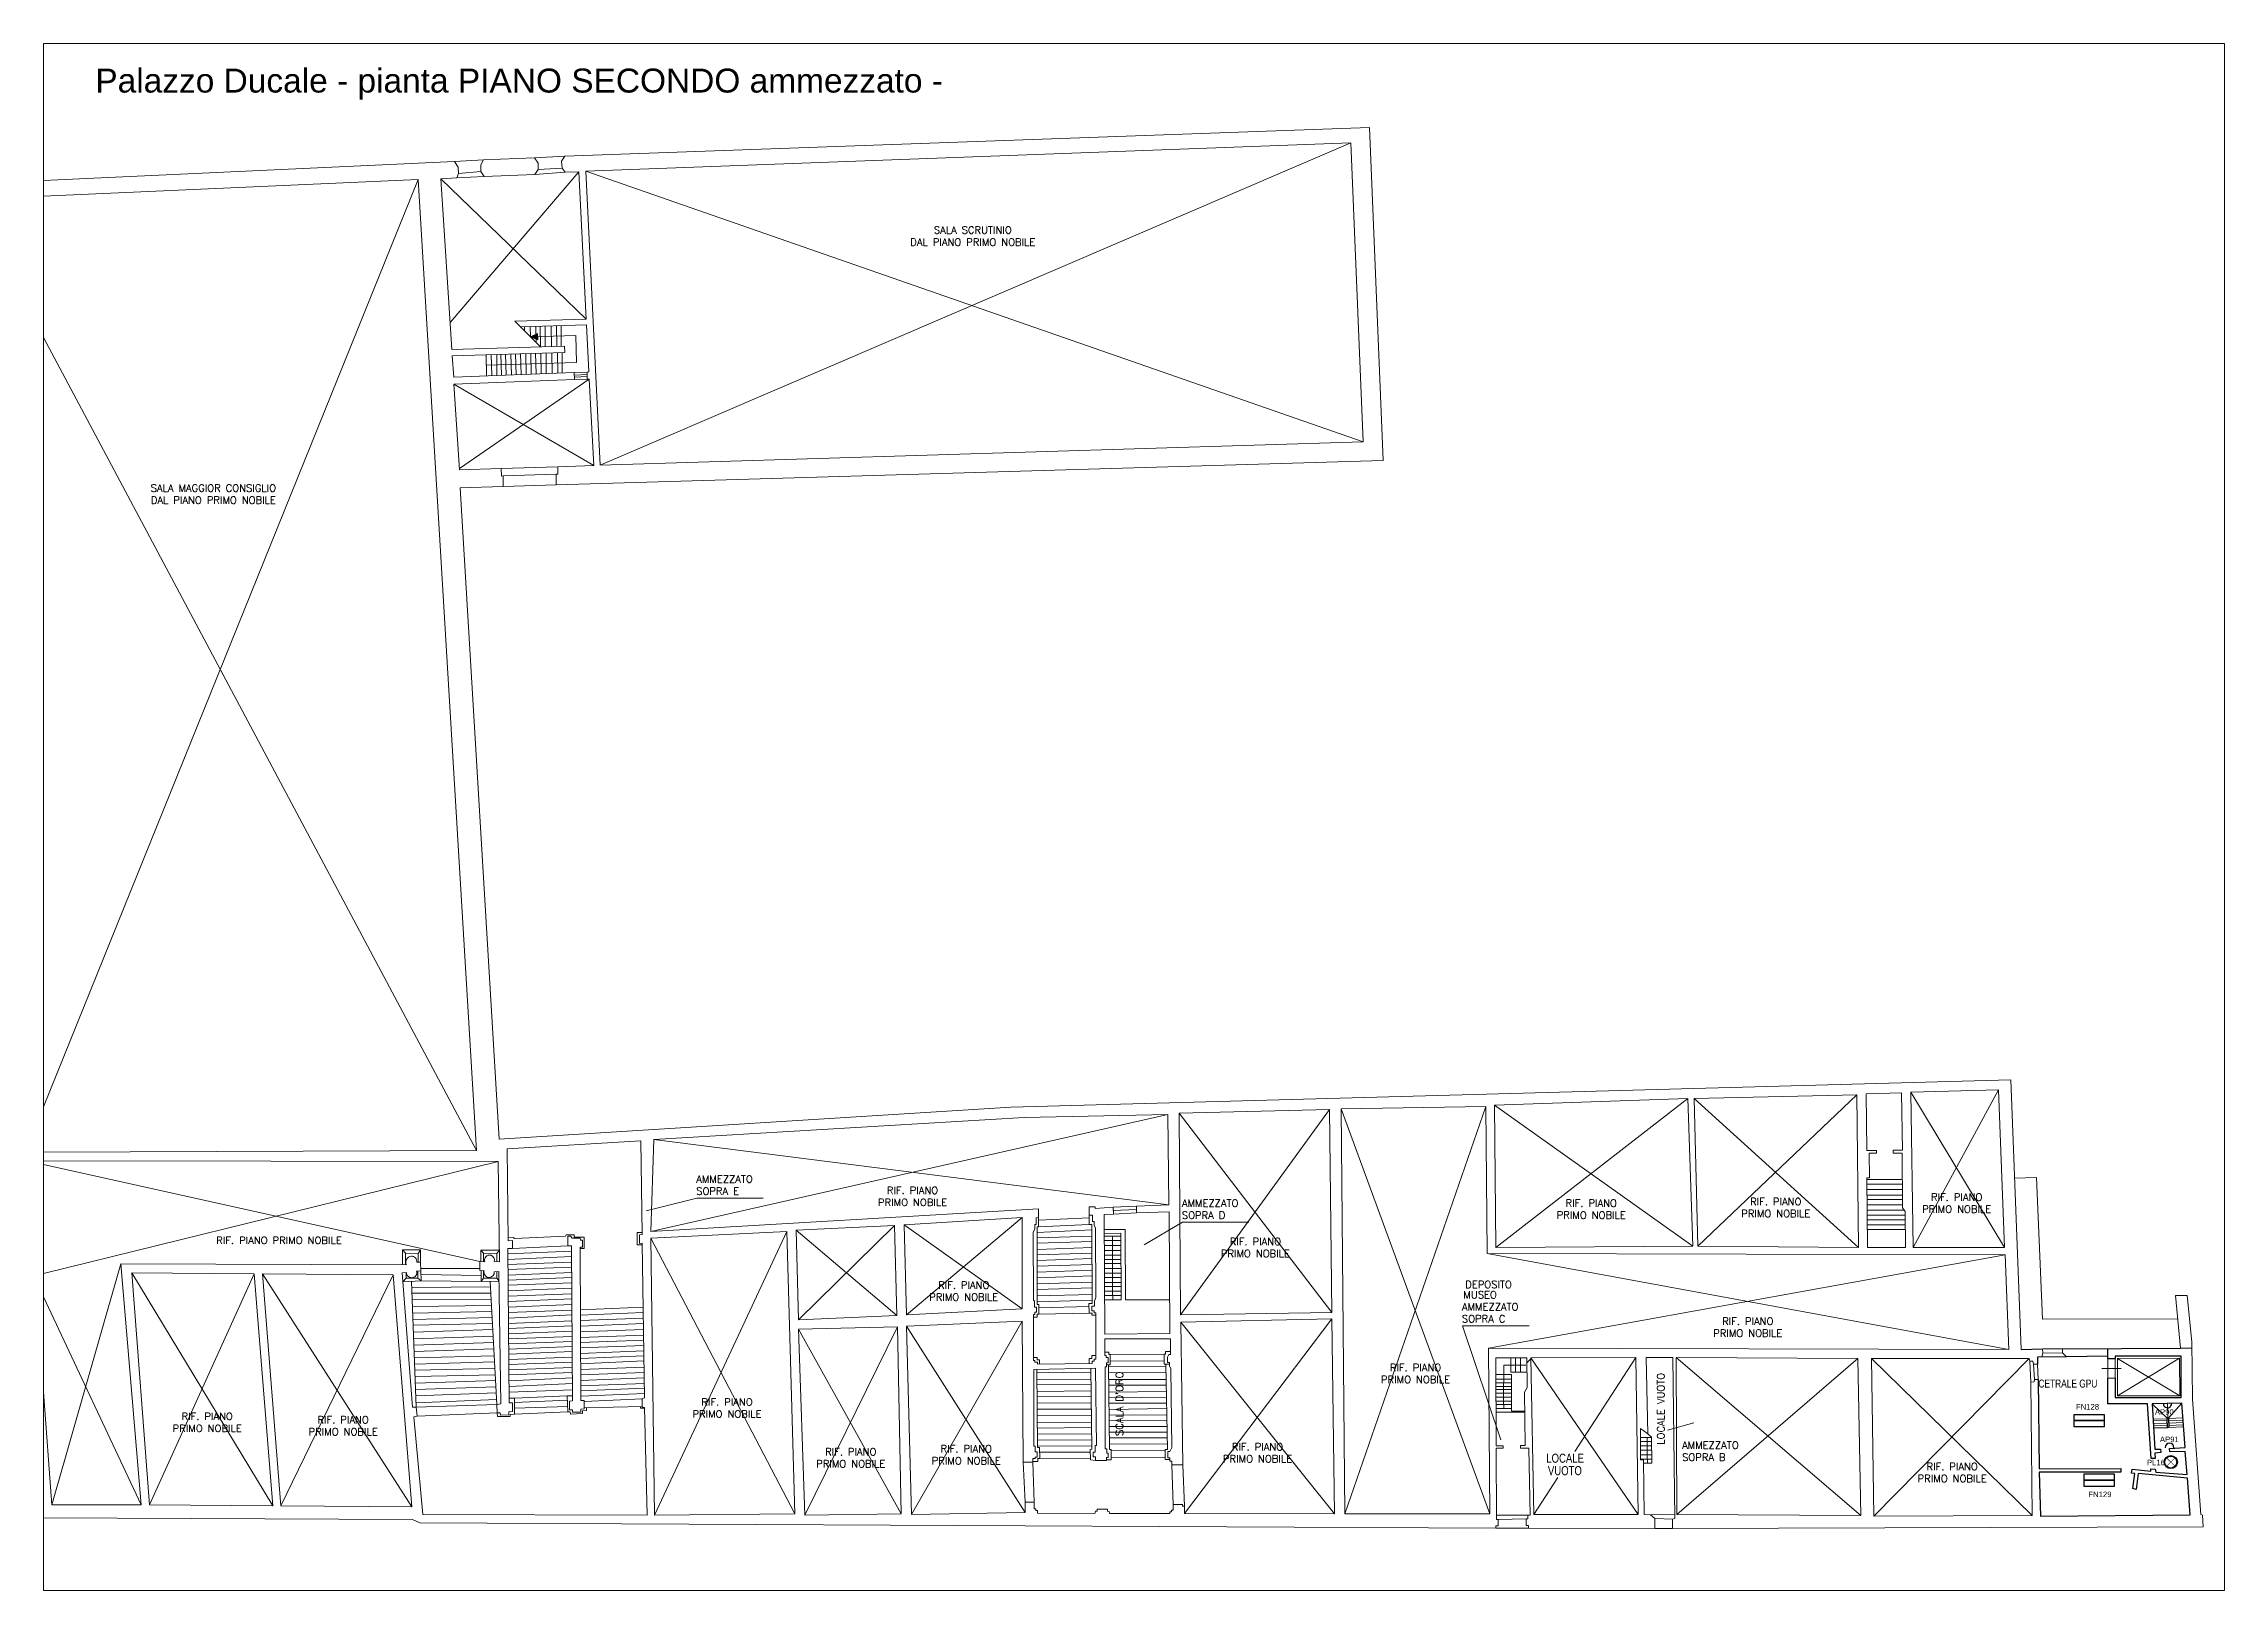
# Model space of a CAD drawing. Header units: millimetres. Extents: x 195 to 76808, y -2861 to 4318.
# Drawn here: x 44378 to 50298, y 109 to 4309 of the extents above; entities that cross this region are included whole.
import ezdxf
from ezdxf.enums import TextEntityAlignment as Align

# ---------------------------------------------------------------- set-up
doc = ezdxf.new("R2010")
doc.units = ezdxf.units.MM
for name, color, linetype, lineweight in [('_sottile', 253, 'Continuous', 5), ('LAMPADINE', 30, 'Continuous', 30), ('muri', 7, 'Continuous', 9)]:
    doc.layers.add(name, color=color, linetype=linetype, lineweight=lineweight)
doc.styles.add('DITTA', font='COMPLEX.SHX', dxfattribs={"height": 60})
doc.styles.add('ducale_200', font='arial.ttf', dxfattribs={"height": 1})
doc.styles.get("Standard").update_dxf_attribs({"font": 'arial.ttf'})

msp = doc.modelspace()

# ---------------------------------------------------------------- texts
at = {"layer": '_sottile', "style": 'DITTA'}
for s, p in [('SALA SCRUTINIO', (46900.9, 3792.7)), ('DAL PIANO PRIMO NOBILE', (46900.9, 3760)), ('SALA MAGGIOR CONSIGLIO', (44839.3, 3092.1)), ('DAL PIANO PRIMO NOBILE', (44839.3, 3059.4)), ('RIF. PIANO', (46737.3, 1185.1)), ('RIF. PIANO', (49571.7, 1166.7)), ('PRIMO NOBILE', (46737.3, 1152.6)), ('PRIMO NOBILE', (48579.8, 1117.9)), ('RIF. PIANO', (48579.8, 1150.4)), ('PRIMO NOBILE', (49080.7, 1122)), ('RIF. PIANO', (49080.7, 1154.5)), ('PRIMO NOBILE', (49571.7, 1134.2)), ('RIF. PIANO PRIMO NOBILE', (45017.5, 1049.4)), ('RIF. PIANO', (47668, 1046)), ('PRIMO NOBILE', (47668, 1013.6)), ('RIF. PIANO', (46876.3, 927.9)), ('DEPOSITO', (48301, 929.5)), ('PRIMO NOBILE', (46876.3, 895.4)), ('MUSEO', (48278.1, 901.6)), ('RIF. PIANO', (49004.7, 829.8)), ('PRIMO NOBILE', (49004.7, 797.3)), ('RIF. PIANO', (48102.8, 704)), ('PRIMO NOBILE', (48102.8, 671.5)), ('PRIMO NOBILE', (46233.7, 577.9)), ('RIF. PIANO', (46233.7, 610.4)), ('PRIMO NOBILE', (44822.6, 539)), ('RIF. PIANO', (44822.6, 571.5)), ('PRIMO NOBILE', (45191.6, 529.8)), ('RIF. PIANO', (45191.6, 562.2)), ('RIF. PIANO', (46569.6, 475.3)), ('RIF. PIANO', (46883.2, 483.4)), ('PRIMO NOBILE', (47673.8, 456.2)), ('RIF. PIANO', (47673.8, 488.7)), ('PRIMO NOBILE', (46569.6, 442.8)), ('PRIMO NOBILE', (46883.2, 450.9)), ('PRIMO NOBILE', (49559.5, 402.7)), ('RIF. PIANO', (49559.5, 435.2))]:
    msp.add_text(s, height=19.8, dxfattribs=at).set_placement(p, align=Align.CENTER)
for s, p in [('AMMEZZATO', (46150.1, 1215.9)), ('SOPRA E', (46150.1, 1183.2)), ('AMMEZZATO', (47468.4, 1150.2)), ('SOPRA D', (47468.4, 1117.5)), ('AMMEZZATO', (48228.7, 868.9)), ('SOPRA C', (48228.7, 836.3)), ('AMMEZZATO', (48826.4, 493.1)), ('SOPRA B', (48826.4, 460.4))]:
    msp.add_text(s, height=19.8, dxfattribs=at).set_placement(p)
for s, p in [("SCALA D'ORO", (47308.8, 615.5)), ('LOCALE VUOTO', (48778.8, 601.9))]:
    msp.add_text(s, height=19.8, rotation=90, dxfattribs=at).set_placement(p, align=Align.CENTER)
at = {"layer": '_sottile', "width": 0.75}
for s, p in [('LOCALE', (48508.8, 455.4)), ('VUOTO', (48508.2, 421.6))]:
    msp.add_text(s, height=24.75, dxfattribs=at).set_placement(p, align=Align.CENTER)
at = {"layer": 'LAMPADINE', "color": 150, "char_height": 15, "width": 767, "attachment_point": 1, "style": 'ducale_200'}
for s, insert in [('FN128 ', (49895.4, 614.9)), ('AP90', (50109.8, 600.8)), ('AP91', (50123.5, 526.4)), ('FN129', (49929.1, 377.1))]:
    msp.add_mtext(s, dxfattribs=dict(at, insert=insert))
at = {"layer": 'LAMPADINE', "color": 150, "insert": (50088.2, 463.5), "char_height": 15, "width": 767, "attachment_point": 1, "line_spacing_factor": 0.75, "style": 'ducale_200'}
msp.add_mtext('PL16\\P ', dxfattribs=at)
at = {"layer": 'muri', "linetype": 'ByBlock', "lineweight": 5, "width": 0.75}
msp.add_text('CETRALE GPU', height=21.633, dxfattribs=at).set_placement((49873.7, 659.6), align=Align.CENTER)
at = {"layer": 'muri', "linetype": 'Continuous', "ltscale": 0.1, "insert": (44518.9, 4240.9), "char_height": 65, "width": 20000, "attachment_point": 1}
msp.add_mtext('Palazzo Ducale - pianta PIANO SECONDO ammezzato - ', dxfattribs=at)

# ---------------------------------------------------------------- blocks, each defined once
blk = doc.blocks.new('htrs')
h = blk.add_hatch(color=256)
edge = h.paths.add_edge_path(flags=16)
edge.add_arc((211.83, 239.49), 2.26, 0, 360)
edge = h.paths.add_edge_path()
edge.add_arc((211.83, 239.49), 2.46, 0, 360)
at = {"const_width": 0.2}
for points in [[(210.23, 237.89), (213.43, 241.09)], [(213.43, 237.89), (210.23, 241.09)]]:
    blk.add_lwpolyline(points, dxfattribs=at)
for radius in [2.46, 2.26]:
    blk.add_circle((211.83, 239.49), radius)

# ---------------------------------------------------------------- hatches: boundary and pattern name
at = {"layer": '_sottile'}
msp.add_hatch(color=256, dxfattribs=at).paths.add_polyline_path([(45719.7, 3504.6), (45719.2, 3521.5), (45700, 3512.4)])

# ---------------------------------------------------------------- linework, layer by layer
for p, q in [((45793.4, 4003.6), (47977.5, 4081.3)), ((47977.5, 4081.3), (48014.6, 3177.2)), ((44378.5, 3936.8), (45493.5, 3988.6)), ((45493.5, 3988.6), (45503.5, 3973.6)), ((45503.5, 3973.6), (45504.3, 3956.2)), ((45784.2, 3989.5), (45793.4, 4003.6)), ((45784.2, 3989.5), (45784.2, 3989.5)), ((45785.9, 3970.3), (45784.2, 3989.5)), ((45794.2, 3959.5), (45785.9, 3970.3)), ((45500.1, 3944.5), (45456.8, 3942)), ((45851.4, 3561), (45456.8, 3942)), ((45456.8, 3942), (45486.4, 3478.1)), ((45831.7, 3960.4), (45481.8, 3551.1)), ((45504.3, 3956.2), (45500.1, 3944.5)), ((45657.3, 3555.1), (45672.8, 3539.6)), ((45727.1, 3485.4), (45657.3, 3555.1)), ((45672.8, 3539.6), (45852.2, 3545)), ((45700, 3512.4), (45719.2, 3521.5)), ((45700, 3512.4), (45823.1, 3516.2)), ((45700, 3512.4), (45719.7, 3504.6)), ((45719.7, 3504.6), (45719.2, 3521.5)), ((45825.3, 3442.8), (45823.1, 3516.2)), ((45858.5, 3417.2), (45852.2, 3545)), ((45792.8, 3487.4), (45486.4, 3478.1)), ((45487.6, 3461.3), (45793.4, 3470.5)), ((45487.6, 3461.3), (45491.9, 3403.2)), ((45580.5, 3435.3), (45825.3, 3442.8)), ((45793.4, 3470.5), (45792.8, 3487.4)), ((45491.9, 3403.2), (45818.7, 3415.7)), ((45819.4, 3396.5), (45491.9, 3384.1)), ((45491.9, 3384.1), (45872.1, 3163.6)), ((45491.9, 3384.1), (45507.7, 3151.3)), ((45859.6, 3398.1), (45507.4, 3155.2)), ((45818.7, 3415.7), (45853.6, 3417)), ((45818.7, 3415.7), (45819.4, 3396.5)), ((45819, 3408.7), (45853.9, 3410)), ((45819.2, 3403.5), (45854.1, 3404.9)), ((45819.4, 3396.5), (45854.3, 3397.9)), ((45853.6, 3417), (45858.5, 3417.2)), ((45853.6, 3417), (45854.3, 3397.9)), ((45859.6, 3398.1), (45854.3, 3397.9)), ((45872.1, 3163.6), (45859.6, 3398.1)), ((45507.7, 3151.3), (45620.9, 3154.8)), ((45620.9, 3154.8), (45621.8, 3134)), ((48014.6, 3177.2), (45770, 3110.7)), ((45770, 3139.4), (45774.2, 3139.8)), ((45770, 3110.7), (45770, 3139.4)), ((45774.2, 3139.8), (45774.6, 3159.8)), ((45774.6, 3159.8), (45872.1, 3163.6)), ((45625.9, 3106.5), (45509.3, 3102.3)), ((45509.3, 3102.3), (45615, 1334.3)), ((45621.8, 3134), (45625.9, 3134.8)), ((45625.9, 3134.8), (45625.9, 3106.5)), ((47003.7, 1421.1), (49718.6, 1495)), ((49718.6, 1495), (49746.7, 763.3)), ((45615, 1334.3), (47003.7, 1421.1)), ((50165.7, 909.9), (50197.8, 909.9)), ((50179.1, 766.6), (50165.7, 909.9)), ((50197.8, 909.9), (50209.9, 783.3)), ((50209.9, 783.3), (50211.6, 628.3)), ((48320.7, 740), (48321.5, 501.7)), ((48404.9, 739.9), (48320.7, 740)), ((48405.6, 660), (48404.9, 739.9)), ((48405, 727.1), (48415.7, 737.8)), ((48728.8, 741.6), (48733, 534.2)), ((48801.3, 740.8), (48728.8, 741.6)), ((48806.3, 304.3), (48801.3, 740.8)), ((49340.2, 738.3), (49346.9, 310.1)), ((49768.4, 738.3), (49340.2, 738.3)), ((49770.1, 730.8), (49768.4, 738.3)), ((49778.4, 730.8), (49770.1, 730.8)), ((49780.1, 723.3), (49778.4, 730.8)), ((49790.9, 723.3), (49780.1, 723.3)), ((49805.9, 752.5), (49802.6, 743.3)), ((49805.1, 765), (49805.9, 752.5)), ((49859.2, 754.1), (49859.2, 765)), ((49870, 743.3), (49859.2, 754.1)), ((48398.1, 646.7), (48405.6, 660)), ((49773.4, 674.1), (49781.7, 675)), ((49776.7, 311.8), (49773.4, 674.1)), ((49781.7, 675), (49782.6, 681.7)), ((49782.6, 681.7), (49792.6, 681.6)), ((48400.6, 502.6), (48398.1, 646.7)), ((50145, 575), (50102.4, 615)), ((50145, 575), (50143.7, 616.3)), ((50145, 575), (50183.2, 617.5)), ((50211.6, 628.3), (50234.9, 315.1)), ((48713, 548.4), (48713, 463.4)), ((48733, 534.2), (48713, 548.4)), ((50143.9, 550.6), (50106.4, 550)), ((48321.5, 501.7), (48340.7, 501.7)), ((48321.5, 495.1), (48322.3, 301)), ((48340.7, 495.1), (48321.5, 495.1)), ((48340.7, 501.7), (48340.7, 495.1)), ((48387.3, 502.6), (48400.6, 502.6)), ((48388.1, 495.1), (48387.3, 502.6)), ((48410.3, 495), (48388.1, 495.1)), ((48414, 313.5), (48410.3, 495)), ((47037.9, 456.8), (47042.8, 348.5)), ((47063.9, 456.8), (47067.8, 348.4)), ((47441.1, 450.1), (47445.2, 341.8)), ((47471, 450.1), (47475.2, 337.6)), ((48713, 463.4), (48721.4, 463.4)), ((48721.4, 463.4), (48723.8, 315.1)), ((45380.2, 301), (44378.5, 305.9)), ((45400.2, 292.7), (45380.2, 301)), ((48322.3, 301), (48327.3, 301)), ((48327.3, 301), (48327.3, 284.3)), ((48403.1, 303.5), (48407.3, 303.5)), ((48403.1, 285.3), (48403.1, 303.5)), ((48407.3, 313.5), (48414, 313.5)), ((48407.3, 303.5), (48407.3, 313.5)), ((48723.8, 315.1), (48740.5, 314.3)), ((48740.5, 314.3), (48752.2, 304.3)), ((48752.2, 304.3), (48752, 276.9)), ((48800.5, 302.6), (48806.3, 304.3)), ((48800.5, 276.8), (48800.5, 302.6)), ((49346.9, 310.1), (49776.7, 311.8)), ((50234.9, 315.1), (50239, 313.5)), ((50239, 313.5), (50240.9, 281.8)), ((48320.7, 277.7), (45400.2, 292.7)), ((48320.7, 284.3), (48320.7, 277.7)), ((48327.3, 284.3), (48320.7, 284.3)), ((48409, 285.2), (48403.1, 285.3)), ((48409, 277.5), (48409, 285.2)), ((48752, 276.9), (48409, 277.5)), ((50240.9, 281.8), (48800.5, 276.8))]:
    msp.add_line(p, q, dxfattribs=at)
msp.add_lwpolyline([(47960.8, 3227.3), (45889.2, 3164), (45850.6, 3962.8), (47927.5, 4039.5)], close=True, dxfattribs=at)
for points in [[(47927.5, 4039.5), (45889.2, 3164)], [(45493.5, 3988.6), (45572.9, 3993.1)], [(45712, 3953.1), (45720.6, 3967), (45720.6, 3984.2), (45711.4, 3998.6), (45572.9, 3993.1), (45565.4, 3979.5), (45565.4, 3961.7), (45574.3, 3948.4), (45712, 3953.1)], [(45711.4, 3998.6), (45793.4, 4003.6)], [(45720.6, 3967), (45785.9, 3970.3)], [(45395.2, 3939.5), (44378.5, 1421.6)], [(45395.2, 3939.5), (45553.5, 1303.1), (44378.5, 1299.1)], [(44378.5, 3894.2), (45395.2, 3939.5)], [(45500.1, 3944.5), (45574.3, 3948.4)], [(45504.3, 3956.2), (45565.4, 3961.7)], [(45794.2, 3959.5), (45831.7, 3960.4), (45851.4, 3561), (45657.3, 3555.1)], [(45712, 3953.1), (45794.2, 3959.5)], [(47960.8, 3227.3), (45850.6, 3962.8)], [(45553.5, 1303.1), (44378.5, 3510.6)], [(45683.7, 3539.9), (45683.7, 3528.7)], [(45699.5, 3540.4), (45700, 3512.4)], [(45714.5, 3540.9), (45715.3, 3497.2)], [(45726.1, 3541.2), (45727.1, 3485.4)], [(45740.3, 3541.6), (45740.3, 3485.8)], [(45756.1, 3542.1), (45757, 3486.3)], [(45771.1, 3542.6), (45772.1, 3486.7)], [(45783.7, 3543), (45783.7, 3487.1)], [(45580, 3464.1), (45581, 3406.6)], [(45593.3, 3464.5), (45595.2, 3407.2)], [(45608.4, 3464.9), (45608.4, 3407.7)], [(45620, 3465.3), (45621.9, 3408.2)], [(45632.4, 3465.6), (45634.4, 3408.7)], [(45646.6, 3466.1), (45648.6, 3409.2)], [(45659.1, 3466.5), (45661, 3409.7)], [(45673.2, 3466.9), (45675.2, 3410.2)], [(45687.5, 3467.3), (45688.5, 3410.7)], [(45700.8, 3467.7), (45701.8, 3411.2)], [(45714, 3468.1), (45716, 3411.8)], [(45728.3, 3468.6), (45729.3, 3412.3)], [(45742.5, 3469), (45742.5, 3412.8)], [(45758.3, 3469.5), (45759.3, 3413.4)], [(45773.3, 3469.9), (45774.3, 3414)], [(45785.9, 3470.3), (45785.9, 3414.4)], [(45620.9, 3154.8), (45774.6, 3159.8)], [(45625.9, 3134.8), (45770, 3139.4)], [(45625.9, 3106.5), (45770, 3110.7)], [(48294, 1423), (47900.8, 1416.4), (47910.8, 316.8), (48304, 316.8), (48300.7, 766.6), (49713.4, 763.3), (49703.4, 1019.9), (48297.3, 1023.2), (48294, 1423)], [(48294, 1423), (47910.8, 316.8)], [(48842.1, 1444.7), (48855.4, 1043.2), (48320.7, 1039.8), (48317.3, 1426.4), (48842.1, 1444.7)], [(48855.4, 1043.2), (48317.3, 1426.4)], [(48842.1, 1444.7), (48320.7, 1039.8)], [(49300.3, 1454.7), (49305.3, 1039.8), (48868.8, 1043.2), (48858.8, 1444.7), (49300.3, 1454.7)], [(49305.3, 1039.8), (48858.8, 1444.7)], [(49300.3, 1454.7), (48868.8, 1043.2)], [(49432.7, 1039.8), (49329.4, 1039.8), (49327.8, 1228.9), (49335.2, 1228.9), (49334.4, 1295.6), (49354.4, 1295.6), (49354.4, 1303.1), (49327.8, 1303.1), (49326.1, 1457.2), (49421.9, 1459.7), (49424.5, 1303.9), (49399.4, 1303.9), (49399.4, 1295.6), (49423.5, 1295.6), (49424.4, 1147.3), (49431.9, 1137.3), (49432.7, 1039.8)], [(49685.1, 1468), (49701.8, 1039.8), (49453.5, 1039.8), (49446.9, 1461.3), (49685.1, 1468)], [(49701.8, 1039.8), (49446.9, 1461.3)], [(49685.1, 1468), (49453.5, 1039.8)], [(47430.2, 1401.3), (47040.1, 1392.5), (46034.9, 1333.1), (46026.6, 1083.2), (47079.5, 1144.8), (47079.5, 1121.5), (47072.8, 1120.7), (47072.8, 1102.3), (47069.4, 1102.3), (47069.5, 1090.7), (47064.5, 1080.7), (47065.3, 896.6), (47068.7, 894.1), (47068.7, 877.4), (47073.7, 877.4), (47073.7, 864.1), (47069.5, 864.1), (47069.5, 858.3), (47065.4, 858.3), (47065.3, 733.3), (47069.5, 733.3), (47069.5, 728.3), (47076.2, 728.3), (47076.2, 723.3), (47225.3, 725), (47225.3, 730.8), (47230.3, 730.8), (47230.3, 736.6), (47235.2, 736.6), (47235.3, 862.4), (47230.3, 862.4), (47230.3, 868.2), (47223.6, 868.2), (47223.6, 880.7), (47231, 880.7), (47231.1, 894.1), (47235.3, 904.1), (47234.4, 1093.2), (47230.3, 1099.8), (47230.3, 1110.6), (47226.1, 1110.7), (47226.1, 1127.9), (47216.9, 1128.1), (47216.9, 1150.6), (47232.8, 1150.6), (47233.1, 1146), (47281.9, 1149.8), (47282.8, 1130.6), (47257.8, 1129.8), (47259.4, 804.9), (47436, 806.6), (47433.5, 1136.5), (47345.2, 1134), (47345.2, 1152.3), (47432.7, 1155.6), (47430.2, 1401.3)], [(46026.6, 1083.2), (47430.2, 1401.3)], [(47869.2, 1414.7), (47875.8, 863.3), (47464.3, 856.6), (47461, 1404.7), (47869.2, 1414.7)], [(47461, 1404.7), (47875.8, 863.3)], [(47869.2, 1414.7), (47464.3, 856.6)], [(48304, 316.8), (47900.8, 1416.4)], [(46034.9, 1333.1), (47432.7, 1155.6)], [(44378.5, 1275.5), (45612.6, 1273.1), (45615.9, 1000.6)], [(45612.6, 1273.1), (44378.5, 968.9)], [(45562.6, 1001.5), (44378.5, 1265.5)], [(49423.9, 1224.8), (49327.8, 1224.8)], [(49424, 1211.4), (49327.9, 1211.4)], [(49424.1, 1197.3), (49328, 1197.3)], [(49728.9, 1227.9), (49788.4, 1229.8), (49805.1, 844.9), (50171.6, 846.6)], [(46332.2, 1174.2), (46151.4, 1174.2), (46014.1, 1139.2)], [(47216.9, 1128.1), (47216.9, 1102.4), (47224.4, 1102.3), (47224.5, 888.2), (47216.1, 888.2), (47216.9, 861.6), (47224.5, 861.6), (47224.4, 855.8), (47235.3, 855.8)], [(47281.9, 1149.8), (47345.2, 1152.3)], [(47282.3, 1140.2), (47345.2, 1143.1)], [(47345.2, 1134), (47282.8, 1130.6)], [(49424.2, 1182.3), (49328.2, 1182.3)], [(49424.3, 1169.8), (49328.3, 1169.8)], [(49424.3, 1155.6), (49328.4, 1155.6)], [(49428.8, 1141.5), (49328.5, 1141.5)], [(49428.8, 1141.5), (49328.5, 1141.5)], [(49432, 1128.1), (49328.6, 1128.1)], [(45835, 1037.3), (45845.8, 1037.3), (45845.8, 1068.2), (45818.3, 1068.2), (45818.3, 1074), (45796.7, 1074), (45795, 1070.7), (45656.7, 1064), (45653.4, 1067.3), (45639.2, 1066.3)], [(45814.2, 623.3), (45811.7, 1044.8), (45801.7, 1044.8), (45801.7, 1070.7), (45808.8, 1070.7), (45813.3, 1064.8), (45835, 1064.8), (45835.8, 1059.8), (45841.7, 1059.8), (45841.7, 1040.7), (45835, 1040.7), (45836.7, 624.2), (45845.8, 624.2), (45845.8, 601.7), (45836.7, 600.9), (45836.7, 592.5), (45814.2, 592.5), (45814.2, 599.2), (45805.9, 599.2), (45805.9, 622.5), (45814.2, 623.3)], [(46003.2, 1080.4), (45990.2, 1080.2), (45990.2, 1047.2), (46003.3, 1047.2)], [(46396.4, 1083.2), (46026.6, 1064.8), (46036.6, 313.5), (46418.1, 316.8), (46396.4, 1083.2)], [(46396.4, 1083.2), (46036.6, 313.5)], [(46688, 1099.8), (46421.4, 1086.5), (46428.1, 843.3), (46694.7, 854.9), (46688, 1099.8)], [(46694.7, 854.9), (46421.4, 1086.5)], [(46688, 1099.8), (46428.1, 843.3)], [(47034.5, 1121.5), (46714.6, 1101.5), (46721.3, 856.6), (47034.5, 873.2), (47034.5, 1121.5)], [(47034.5, 873.2), (46714.6, 1101.5)], [(47034.5, 1121.5), (46721.3, 856.6)], [(47079.5, 1121.5), (47079.6, 1096.4), (47075.3, 1095.7), (47075.3, 884.9), (47080.3, 884.9), (47080.3, 859.1), (47075.3, 859.1), (47075.3, 850.8), (47065.4, 850.8)], [(47224.4, 1087.5), (47075.3, 1080.5)], [(47224.5, 1070.8), (47075.3, 1066.4)], [(47216.9, 1120.8), (47079.5, 1113.8)], [(47216.9, 1102.4), (47079.6, 1096.4)], [(47435.3, 897.4), (47315.2, 898.2), (47314.4, 1089), (47258, 1089)], [(47258, 1078.1), (47302.7, 1079), (47303.6, 898.2), (47258.9, 898.2)], [(47302.8, 1070.7), (47258.1, 1070.7)], [(47281.3, 898.2), (47280.4, 920.8), (47280.4, 1070.7)], [(47650.5, 1108.5), (47469.7, 1108.5), (47366.5, 1046.9)], [(49432.1, 1114.8), (49328.8, 1114.8)], [(49432.2, 1101.5), (49328.9, 1101.5)], [(49432.3, 1089), (49329, 1089)], [(45361, 1024.9), (45352.7, 1033.2)], [(45401.8, 1000.4), (45401.9, 1033.2), (45352.7, 1033.2), (45352.7, 993.2)], [(45395.2, 1000), (45395.2, 1024), (45361, 1024.9), (45361, 993.2)], [(45395.2, 1024), (45401.9, 1033.2)], [(45572.6, 1024.9), (45565.1, 1032.3)], [(45615.6, 1032.3), (45565.1, 1032.3), (45565.1, 1001.4)], [(45608.4, 1001.1), (45608.4, 1024), (45572.6, 1024.9), (45572.6, 1000.9)], [(45608.4, 1024), (45615.6, 1032.3)], [(45811.8, 1030), (45638.6, 1023)], [(45811.9, 1015.1), (45638.7, 1007.2)], [(45801.7, 1044.8), (45651.7, 1037.3)], [(46418.1, 316.8), (46026.6, 1064.8)], [(47224.5, 1056.6), (47075.3, 1051.4)], [(47224.5, 1040), (47075.3, 1034.7)], [(47224.5, 1024.1), (47075.3, 1019.8)], [(47224.5, 1010), (47075.3, 1004.8)], [(47302.8, 1059), (47258.1, 1059)], [(47302.9, 1045.7), (47258.2, 1045.7)], [(47303, 1031.5), (47258.3, 1031.5)], [(47303, 1019), (47258.3, 1019)], [(47303.1, 1007.4), (47258.4, 1007.4)], [(49713.4, 763.3), (48297.3, 1023.2)], [(49703.4, 1019.9), (48300.7, 766.6)], [(44588, 995.7), (44400.6, 341)], [(45000.3, 338.5), (44618, 970.7)], [(44950.4, 968.2), (44618, 970.7), (44665.5, 341), (45000.3, 338.5), (44950.4, 968.2)], [(44950.4, 968.2), (44665.5, 341)], [(45377.7, 336), (44972.9, 968.2)], [(45327.7, 965.7), (44972.9, 968.2), (45022.8, 338.5), (45377.7, 336), (45327.7, 965.7)], [(45327.7, 965.7), (45022.8, 338.5)], [(45402.7, 976.5), (45403.5, 949), (45353.8, 946.3)], [(45353.8, 946.3), (45362.7, 956.5)], [(45394.4, 975.9), (45394.4, 956.5), (45362.7, 956.5), (45362.7, 972.3)], [(45377.5, 947.6), (45390.2, 606.7)], [(45403.5, 949), (45394.4, 956.5)], [(45562.6, 982.4), (45402.4, 983.2)], [(45566, 964), (45403, 966.6)], [(45566, 947.4), (45403.5, 949)], [(45614.7, 948.3), (45566, 947.4), (45566, 977.1)], [(45572.6, 956.5), (45566, 947.4)], [(45608.4, 974.5), (45608.4, 956.5), (45572.6, 956.5), (45572.6, 976.7)], [(45590.8, 947.9), (45608.4, 613.4)], [(45608.4, 956.5), (45614.7, 948.3)], [(45811.9, 1000), (45638.9, 993.9)], [(45812, 986.7), (45639, 979.7)], [(45812.1, 971.7), (45639.1, 964.7)], [(45812.2, 958.4), (45639.3, 951.4)], [(47224.5, 993.3), (47075.3, 989)], [(47224.5, 978.3), (47075.3, 973.1)], [(47224.5, 962.5), (47075.3, 957.3)], [(47303.1, 996.5), (47258.4, 996.5)], [(47303.2, 983.2), (47258.5, 983.2)], [(47303.2, 969.9), (47258.6, 969.9)], [(47303.3, 958.2), (47258.6, 958.2)], [(44643, 341), (44378.5, 905.6)], [(45591.5, 933.2), (45378.1, 931.5)], [(45592.5, 915.7), (45378.7, 915.7)], [(45593.3, 899.1), (45379.4, 897.4)], [(45812.3, 944.2), (45639.4, 937.3)], [(45812.4, 929.3), (45639.6, 922.3)], [(45812.5, 914.2), (45639.7, 908.1)], [(45812.5, 900.1), (45639.9, 893.1)], [(47224.5, 945.8), (47075.3, 941.5)], [(47224.5, 930), (47075.3, 925.6)], [(47224.5, 912.5), (47075.3, 909)], [(47224.5, 896.7), (47075.3, 892.3)], [(47303.4, 944.9), (47258.7, 944.9)], [(47303.4, 934.1), (47258.8, 934.1)], [(47303.5, 921.6), (47258.8, 921.6)], [(47303.5, 909.1), (47258.9, 909.1)], [(45594.2, 882.5), (45380, 879.9)], [(45595.1, 865.9), (45380.7, 861.5)], [(45595.9, 850), (45381.3, 844.8)], [(45596.8, 833.3), (45381.9, 829)], [(45812.6, 885.1), (45640, 878.1)], [(45812.7, 870.1), (45640.2, 863.1)], [(45812.8, 856.8), (45640.3, 848.1)], [(45812.9, 840.9), (45640.5, 833.1)], [(46006, 877.6), (45835.7, 870.6)], [(46006.3, 863.4), (45835.7, 856.4)], [(46006.5, 847.6), (45835.8, 841.4)], [(46006.7, 833.5), (45835.9, 826.4)], [(47875.8, 846.6), (47465.2, 837.4), (47471, 450.1), (47441.1, 450.1), (47441, 460.1), (47436, 460.1), (47436, 468.4), (47430.2, 468.4), (47430.2, 485.9), (47436, 485.9), (47441, 496.7), (47438.5, 710.8), (47434.4, 718.3), (47434.4, 727.5), (47429.4, 727.5), (47429.4, 742.5), (47432.7, 749.1), (47437.7, 749.1), (47437.7, 791.6), (47259.4, 791.6), (47259.4, 746.6), (47262.9, 746.6), (47263.1, 740.8), (47268.8, 740.8), (47268.6, 726.6), (47263.6, 726.6), (47263.6, 715.8), (47260.3, 715.8), (47260.3, 493.4), (47264.4, 493.4), (47264.4, 481.7), (47268.6, 481.7), (47268.6, 469.2), (47263.6, 469.3), (47263.6, 461.7), (47233.6, 461.7), (47233.6, 471.8), (47227.8, 471.7), (47227.8, 484.2), (47232.8, 484.2), (47232.8, 502.6), (47236.9, 502.6), (47233.6, 712.5), (47066.2, 708.3), (47066.6, 500.1), (47070.5, 500.1), (47070.5, 484.7), (47076, 484.7), (47076, 470.7), (47070.5, 470.7), (47070.5, 467.2), (47063.9, 467.2), (47063.9, 456.8), (47037.9, 456.8), (47034.5, 839.9), (46721.3, 826.6), (46734.6, 315.1), (47042.8, 320.1), (47042.8, 348.5), (47067.8, 348.4), (47067.8, 329.9), (47071.6, 329.9), (47071.6, 326), (47076.4, 326), (47076.4, 318.1), (47232, 317.5), (47234.4, 323.5), (47238.6, 323.5), (47238.6, 329.3), (47266.1, 329.3), (47266.1, 323.5), (47271, 323.4), (47271.9, 317.6), (47436, 317.6), (47436, 321.8), (47440.2, 321.8), (47440.2, 326.8), (47445.2, 326.8), (47445.2, 341.8), (47470.2, 341.8), (47470.2, 337.6), (47475.2, 337.6), (47475.2, 317.6), (47882.6, 316.8), (47875.8, 846.6)], [(47034.5, 839.9), (46734.6, 315.1)], [(47216.4, 880.1), (47080.3, 875.7)], [(47216.9, 861.6), (47080.3, 859.1)], [(47882.6, 316.8), (47465.2, 837.4)], [(47875.8, 846.6), (47475.2, 317.6)], [(45597.7, 816.8), (45382.6, 809.8)], [(45598.6, 799.3), (45383.3, 792.3)], [(45599.5, 781.8), (45383.9, 774.9)], [(45813, 826.8), (45640.6, 819.8)], [(45813.1, 812.6), (45640.7, 805.6)], [(45813.1, 798.4), (45640.9, 791.5)], [(45813.2, 784.2), (45641, 778.2)], [(45813.3, 770.9), (45641.1, 764)], [(46007, 817.6), (45835.9, 810.6)], [(46007.2, 801.7), (45836, 795.7)], [(46007.4, 788.5), (45836, 781.5)], [(46007.7, 773.4), (45836.1, 767.3)], [(46696.3, 824.9), (46428.1, 818.3), (46444.8, 313.5), (46706.3, 316.8), (46696.3, 824.9)], [(46706.3, 316.8), (46428.1, 818.3)], [(46696.3, 824.9), (46444.8, 313.5)], [(47042.8, 320.1), (46721.3, 826.6)], [(48410.9, 827.2), (48230, 827.2), (48333.9, 517.3)], [(45600.5, 764.3), (45384.6, 757.3)], [(45601.4, 746), (45385.2, 740.7)], [(45602.3, 729.3), (45385.9, 723.1)], [(45603.3, 710.9), (45386.5, 706.5)], [(45813.4, 757.6), (45641.3, 749.8)], [(45813.5, 741.8), (45641.4, 735.7)], [(45813.6, 728.5), (45641.6, 722.3)], [(45813.6, 714.3), (45641.7, 708.1)], [(46007.9, 759.4), (45836.2, 752.3)], [(46008.1, 746), (45836.2, 738.1)], [(46008.3, 731.8), (45836.3, 723.9)], [(46008.6, 715.2), (45836.3, 709)], [(47082, 723.4), (47082, 735), (47075.3, 735), (47075.3, 741.6), (47065.3, 741.6)], [(47235.2, 746.6), (47224.4, 746.6), (47224.4, 738.3), (47216.9, 738.3), (47216.9, 724.9)], [(47221.1, 712.2), (47223.6, 492.6), (47219.4, 491.7), (47220.3, 463.4), (47233.6, 461.7)], [(47259.4, 755.8), (47270.3, 755.8), (47270.3, 749.1), (47273.6, 749.1), (47273.6, 721.6), (47263.6, 721.6)], [(47269.4, 721.6), (47271.9, 491.7), (47276.9, 491.7), (47276.9, 463.4), (47263.6, 463.4)], [(47425.3, 717.5), (47269.4, 716.6)], [(47420.2, 750), (47273.6, 749.1)], [(47420.2, 732.5), (47273.6, 731.6)], [(47434.4, 723.3), (47420.2, 723.3), (47420.2, 750), (47424.3, 749.9), (47424.4, 757.5), (47437.7, 757.4)], [(47436, 464.2), (47422.7, 464.2), (47422.7, 491.7), (47429.4, 491.7), (47425.2, 723.3)], [(48342.1, 602.5), (48341.3, 625.1), (48342.2, 720), (48402.3, 720)], [(48361.5, 739.9), (48361.5, 701.7), (48405.2, 701.7)], [(48374, 701.7), (48374, 739.9)], [(48388.1, 701.7), (48388.1, 739.9)], [(48700.5, 741.6), (48707.2, 315.1), (48424, 315.1), (48415.6, 740), (48700.5, 741.6)], [(48707.2, 315.1), (48415.6, 740)], [(48700.5, 741.6), (48534.9, 486.3)], [(49311.9, 311.8), (48810.5, 741.6)], [(49303.6, 738.3), (49311.9, 311.8), (48812.1, 315.1), (48810.5, 741.6), (49303.6, 738.3)], [(49303.6, 738.3), (48812.1, 315.1)], [(49776.7, 311.8), (49340.2, 738.3)], [(49768.4, 738.3), (49346.9, 310.1)], [(49770.1, 730.8), (49773.4, 674.1)], [(49780.1, 723.3), (49782.6, 681.7)], [(49790.9, 723.3), (49792.6, 681.6)], [(49802.6, 743.3), (49870, 743.3)], [(49805.1, 765), (49859.2, 765)], [(49859.2, 754.1), (49805.9, 752.5)], [(49965.8, 711.6), (50017.9, 711.2)], [(49982.5, 737.5), (49981.7, 685)], [(50001.6, 737.5), (50001.6, 685.8)], [(50176.6, 739.1), (50008.3, 636.7)], [(50176.6, 739.1), (50177.4, 637.5), (50008.3, 636.7), (50008.3, 738.3), (50176.6, 739.1)], [(50177.4, 637.5), (50008.3, 738.3)], [(45604.2, 694.3), (45387.1, 689.9)], [(45605, 678.5), (45387.8, 671.4)], [(45605.9, 661.9), (45388.4, 654)], [(45813.7, 700.2), (45641.8, 694)], [(45813.8, 686), (45642, 678.2)], [(45813.9, 670.2), (45642.1, 662.3)], [(45814, 653.5), (45642.3, 647.3)], [(46008.8, 700.2), (45836.4, 694)], [(46009.1, 686), (45836.5, 679)], [(46009.3, 671), (45836.5, 664)], [(46009.5, 657.7), (45836.6, 650.7)], [(47074.5, 708.5), (47076.2, 496.7), (47082, 496.7), (47082.8, 466.7), (47077, 466.7), (47077, 459.2), (47063.9, 459.2)], [(47221.2, 701.7), (47074.6, 699.1)], [(47221.4, 682.5), (47074.7, 681.6)], [(47221.6, 668.4), (47074.8, 667.5)], [(47425.6, 700), (47269.6, 699.1)], [(47426, 681.7), (47269.8, 681.7)], [(47426.2, 665.8), (47270, 665.8)], [(48399, 595.9), (48363.1, 595.9), (48363.1, 695), (48320.8, 695)], [(48363.1, 682.5), (48320.9, 682.5)], [(48363.1, 672.5), (48320.9, 672.5)], [(48363.1, 662.5), (48320.9, 662.5)], [(48363.1, 654.2), (48321, 654.2)], [(45606.7, 645.2), (45389.1, 637.3)], [(45607.7, 627), (45389.8, 618.1)], [(45608.4, 613.4), (45390.2, 606.7)], [(45610.1, 590.9), (45610.9, 580.9), (45645.1, 580.9), (45645.1, 586.7), (45656.7, 587.5), (45656.7, 630.8), (45642.5, 630.8)], [(45800, 637.5), (45656.7, 630.8)], [(45800.5, 625.1), (45656.7, 619)], [(45801.1, 608.5), (45656.7, 603.2)], [(45801.7, 593.4), (45656.7, 587.5)], [(45814.1, 637.5), (45800, 637.5), (45801.7, 593.4), (45807.5, 593.4), (45808.4, 587.5), (45841.7, 589.2), (45841.7, 596.7), (45852.5, 597.5), (45852.5, 604.3)], [(46009.7, 643.5), (45836.6, 636.5)], [(46003.3, 628.6), (45845.8, 621.5)], [(46003.3, 608.5), (45845.8, 604.1)], [(45999.1, 608.4), (45999.1, 603.8), (46010, 603.5)], [(47221.8, 650.9), (47075, 649.1)], [(47222, 635), (47075.1, 634.2)], [(47222.2, 618.4), (47075.2, 617.5)], [(47222.4, 600.9), (47075.3, 600.9)], [(47426.5, 649.2), (47270.2, 647.5)], [(47426.8, 633.4), (47270.4, 631.6)], [(47427.1, 617.5), (47270.5, 617.5)], [(47427.4, 602.6), (47270.7, 600)], [(48363.1, 644.2), (48321, 644.2)], [(48363.1, 633.3), (48321, 633.3)], [(48363.1, 622.5), (48321.1, 622.5)], [(48363.1, 613.4), (48321.1, 613.4)], [(48363.1, 602.5), (48321.1, 602.5)], [(48399.1, 592.5), (48321.2, 592.5)], [(45610.1, 590.9), (45392.7, 581.7)], [(47222.6, 584.2), (47075.5, 583.3)], [(47222.8, 565.9), (47075.6, 565)], [(47222.9, 550.9), (47075.8, 549.2)], [(47223.1, 534.2), (47075.9, 533.4)], [(47427.7, 585.9), (47270.9, 585)], [(47428, 570.1), (47271.1, 569.2)], [(47428.3, 553.4), (47271.2, 553.4)], [(47428.5, 538.4), (47271.4, 538.4)], [(48733, 534.2), (48743, 525.1), (48743.8, 454.3), (48721.5, 454.3)], [(48786.3, 543.6), (48858.5, 564.2)], [(50142.9, 574.9), (50105, 573.9)], [(50143.1, 569.9), (50105.3, 568.9)], [(50143.4, 563.1), (50105.7, 562.1)], [(50143.7, 556.4), (50106.1, 555.4)], [(50147.1, 575.1), (50186.3, 577)], [(50147.5, 569.5), (50186.7, 571.4)], [(50147.6, 562.6), (50187.2, 564.6)], [(50147.7, 556.5), (50187.7, 558.5)], [(50147.8, 550.7), (50188.1, 552.7)], [(47223.3, 517.6), (47076, 516.7)], [(47223.5, 500.9), (47076.1, 500)], [(47219.7, 484.2), (47082.3, 484.2)], [(47428.8, 522.6), (47271.6, 522.6)], [(47429.1, 506.7), (47271.8, 505.9)], [(47422.7, 489.3), (47276.9, 488.4)], [(48743, 524.2), (48713, 524.2)], [(48743.1, 513.4), (48713, 513.4)], [(48743.3, 500.9), (48713, 500.9)], [(48743.4, 489.2), (48713, 489.2)], [(48743.6, 476.7), (48713, 476.7)], [(48732.7, 454.3), (48731.8, 476.8), (48731.6, 524.2)], [(47220.2, 467.6), (47082.8, 466.7)], [(47422.7, 470.9), (47276.9, 470.1)], [(48489, 415.4), (48424, 315.1)], [(48743.7, 465.1), (48713, 465.1)], [(48407.3, 313.5), (48322.3, 313.1)], [(48327.3, 301), (48403.1, 303.5)], [(48740.5, 314.3), (48806.2, 314.9)], [(48800.5, 302.6), (48752.2, 304.3)], [(48320.7, 277.7), (48409, 277.5)], [(48752, 276.9), (48800.5, 276.8)]]:
    msp.add_lwpolyline(points, dxfattribs=at)
msp.add_lwpolyline([(45615.9, 1000.6), (45601.8, 1001.5, 0.39886), (45592.6, 1019, 0.580318), (45575.9, 1000.7), (45562.6, 1001.5), (45562.6, 977.4), (45574.3, 976.5, 0.493939), (45589.3, 958.2, 0.401805), (45601.8, 974), (45614.3, 974.9), (45620.1, 615.5), (45608.4, 613.4), (45610.1, 590.9), (45617.6, 590.9), (45618.4, 585), (45641.8, 585.9), (45641.8, 593.4), (45650.9, 594.2), (45650.9, 618.4), (45642.6, 618.4), (45638.4, 1037.3), (45651.7, 1037.3), (45651.7, 1059), (45639.3, 1058.2), (45636.8, 1307.7), (45999.9, 1329.7), (46003.3, 1074.8), (45995.8, 1074.6), (45995.8, 1051.1), (46003.3, 1051.5), (46009.9, 631.7), (46003.3, 630), (46003.3, 606.7), (46009.9, 605), (46016.7, 313.5), (45407.7, 315.1), (45383.5, 580), (45392.7, 581.7), (45390.2, 606.7), (45380.2, 606.7), (45351.9, 971.5), (45363.5, 972.4, 0.500577), (45381, 958.2, 0.461783), (45391, 975.7), (45402.7, 976.5), (45401.8, 1000.4), (45391.9, 999.9, 0.444556), (45376, 1016.5, 0.477789), (45362.7, 993.2), (44588, 995.7), (44643, 341), (44400.6, 341), (44378.5, 647.3)], format="xyb", dxfattribs=at)
at = {"layer": 'LAMPADINE'}
for points in [[(49891.1, 586.8), (49971.9, 586.8), (49971.9, 569.8), (49891.1, 569.8)], [(49891.1, 569.8), (49971.9, 569.8), (49971.9, 552.7), (49891.1, 552.7)], [(49918, 425), (49998.9, 425), (49998.9, 408), (49918, 408)], [(49918, 408), (49998.9, 408), (49998.9, 390.9), (49918, 390.9)]]:
    msp.add_lwpolyline(points, close=True, dxfattribs=at)
for centre, radius, start, end in [((50144.1, 615.6), 11, 179.20654, 359.20654), ((50149.5, 496.2), 12.1, 359.59075, 179.59075)]:
    msp.add_arc(centre, radius, start, end, dxfattribs=at)
at = {"layer": 'muri', "linetype": 'ByBlock', "lineweight": 30}
for p, q in [((49746.7, 763.3), (49805.1, 765)), ((49802.6, 743.3), (49790.9, 742.5)), ((49790.9, 742.5), (49790.9, 723.3)), ((49859.2, 765), (50179.1, 766.6)), ((49982.5, 745), (49870, 743.3)), ((49982.5, 745), (49982.4, 765.6)), ((49982.5, 737.5), (49982.5, 745)), ((50001.6, 737.5), (49982.5, 737.5)), ((50181.6, 745), (50001.6, 745)), ((50001.6, 745), (50001.6, 737.5)), ((50179.1, 766.6), (50210.1, 767)), ((50181.6, 632.5), (50181.6, 745)), ((49792.6, 681.6), (49795.9, 439.3)), ((49981.7, 685), (50001.6, 685.8)), ((49982.5, 615), (49981.7, 685)), ((50001.6, 685.8), (50001.6, 632.5)), ((50089.9, 615), (49982.5, 615)), ((50001.6, 632.5), (50181.6, 632.5)), ((50099.9, 466.7), (50089.9, 615)), ((50183.2, 617.5), (50102.4, 615)), ((50102.4, 615), (50109.9, 492.6)), ((50192.4, 496.7), (50183.2, 617.5)), ((50109.9, 492.6), (50125.4, 492.6)), ((50126.2, 483.4), (50109.9, 481.7)), ((50109.9, 481.7), (50110.8, 466.7)), ((50125.4, 492.6), (50126.2, 483.4)), ((50149.2, 494.2), (50192.4, 496.7)), ((50150.1, 485.1), (50149.2, 494.2)), ((50192.4, 485.9), (50150.1, 485.1)), ((50197.4, 423.4), (50192.4, 485.9)), ((49795.9, 439.3), (50017.2, 440.1)), ((49795.9, 430.1), (49799.2, 310.1)), ((50017.2, 430.1), (49795.9, 430.1)), ((50017.2, 440.1), (50017.2, 430.1)), ((50046.6, 426.8), (50048.3, 437.6)), ((50055, 425.9), (50046.6, 426.8)), ((50048.3, 437.6), (50099.1, 432.6)), ((50050, 385.1), (50055, 425.9)), ((50064.1, 425.9), (50059.1, 382.6)), ((50198.2, 413.4), (50064.1, 425.9)), ((50099.1, 439), (50110.8, 438.2)), ((50099.1, 432.6), (50099.1, 439)), ((50110.8, 466.7), (50099.9, 466.7)), ((50110.8, 438.2), (50112.4, 430.1)), ((50112.4, 430.1), (50197.4, 423.4)), ((50059.1, 382.6), (50050, 385.1)), ((50205.7, 314.3), (50198.2, 413.4)), ((49799.2, 310.1), (50205.7, 314.3))]:
    msp.add_line(p, q, dxfattribs=at)
at = {"layer": 'muri', "linetype": 'Continuous', "ltscale": 0.1}
msp.add_lwpolyline([(44378.5, 4308.8), (50298.5, 4308.8), (50298.5, 108.8), (44378.5, 108.8)], close=True, dxfattribs=at)
at = {"layer": 'muri', "linetype": 'ByBlock', "lineweight": 30}
msp.add_lwpolyline([(50147.1, 575.1), (50147.8, 550.7), (50143.9, 550.6), (50142.9, 574.9), (50147.1, 575.1)], dxfattribs=at)

# ---------------------------------------------------------------- block references
at = {"layer": 'LAMPADINE', "xscale": 7.241429873007291, "yscale": 7.241429873007178, "zscale": 7.241429873007197}
msp.add_blockref('htrs', (48619, -1277), dxfattribs=at)

msp.set_redraw_order([(e.dxf.handle, doc.entitydb.next_handle()) for e in msp.query("TEXT MTEXT ATTDEF DIMENSION ARC_DIMENSION")])  # texts and dimensions are drawn at this point

doc.saveas('drawing.dxf')
